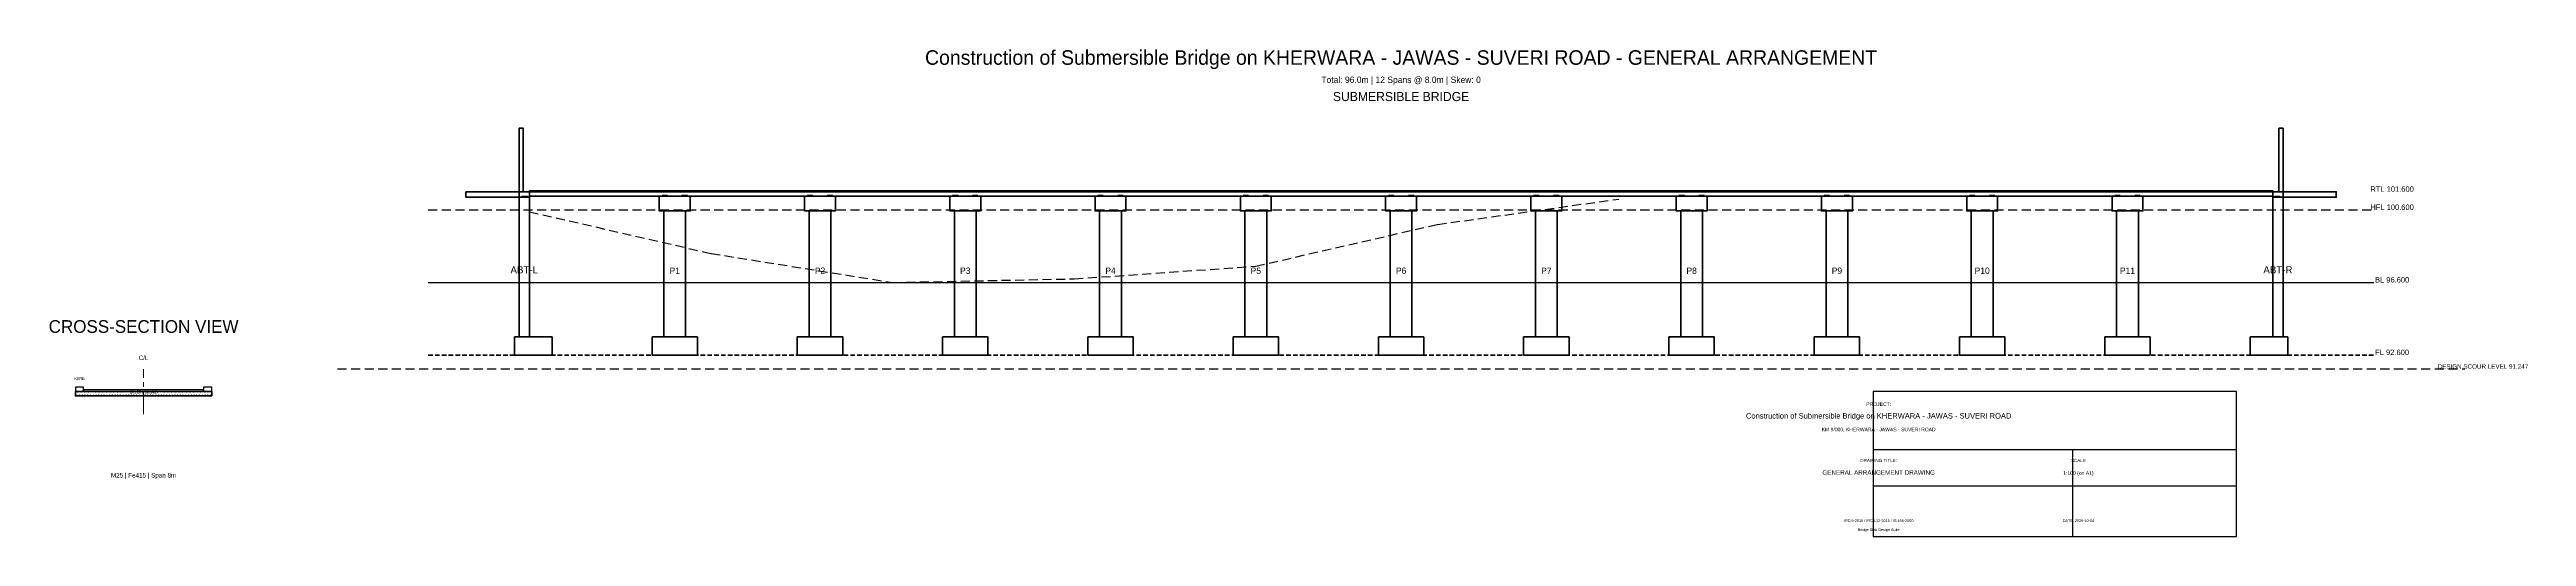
# Model space of a CAD drawing. Header units: metres. Extents: x -26 to 110, y -14 to 129.
# Drawn here: x -26.4 to 110, y 102.6 to 129.4 of the extents above.
import ezdxf
from ezdxf.enums import TextEntityAlignment as Align

# ---------------------------------------------------------------- set-up
doc = ezdxf.new("R2010")
doc.units = ezdxf.units.M
for name, pattern in [('CENTER', [2, 1.25, -0.25, 0.25, -0.25]), ('DASHED', [0.75, 0.5, -0.25]), ('HIDDEN', [0.375, 0.25, -0.125])]:
    doc.linetypes.add(name, pattern=pattern)
for name, color, linetype, lineweight in [('A-GRID', 8, 'CENTER', 15), ('A-TEXT', 7, 'CONTINUOUS', 18), ('A-TITLE', 7, 'CONTINUOUS', 25), ('G-BED', 32, 'CONTINUOUS', 25), ('G-HFL', 150, 'DASHED', 25), ('G-NGL', 30, 'DASHED', 25), ('H-CONC', 253, 'CONTINUOUS', 15), ('S-ABUT', 5, 'CONTINUOUS', 50), ('S-BEARING', 6, 'CONTINUOUS', 30), ('S-DECK', 4, 'CONTINUOUS', 50), ('S-FNDTN', 2, 'HIDDEN', 35), ('S-KERB', 8, 'CONTINUOUS', 25), ('S-PIER', 3, 'CONTINUOUS', 50), ('S-PIERCAP', 3, 'CONTINUOUS', 40), ('X-REBAR', 1, 'CONTINUOUS', 18)]:
    doc.layers.add(name, color=color, linetype=linetype, lineweight=lineweight)

msp = doc.modelspace()

# ---------------------------------------------------------------- hatches: boundary and pattern name
at = {"layer": 'H-CONC'}
h = msp.add_hatch(dxfattribs=at)
h.set_pattern_fill('ANSI31', color=256, scale=0.05, style=0)
h.set_pattern_definition([])
h.paths.add_polyline_path([(0, 121.6), (96, 121.6), (96, 121.35), (0, 121.35)])
h = msp.add_hatch(dxfattribs=at)
h.set_pattern_fill('ANSI31', color=256, scale=0.04, style=0)
h.set_pattern_definition([])
h.paths.add_polyline_path([(7.4, 120.55), (8.6, 120.55), (8.6, 113.6), (7.4, 113.6)])
h = msp.add_hatch(dxfattribs=at)
h.set_pattern_fill('ANSI31', color=256, scale=0.04, style=0)
h.set_pattern_definition([])
h.paths.add_polyline_path([(15.4, 120.55), (16.6, 120.55), (16.6, 113.6), (15.4, 113.6)])
h = msp.add_hatch(dxfattribs=at)
h.set_pattern_fill('ANSI31', color=256, scale=0.04, style=0)
h.set_pattern_definition([])
h.paths.add_polyline_path([(23.4, 120.55), (24.6, 120.55), (24.6, 113.6), (23.4, 113.6)])
h = msp.add_hatch(dxfattribs=at)
h.set_pattern_fill('ANSI31', color=256, scale=0.04, style=0)
h.set_pattern_definition([])
h.paths.add_polyline_path([(31.4, 120.55), (32.6, 120.55), (32.6, 113.6), (31.4, 113.6)])
h = msp.add_hatch(dxfattribs=at)
h.set_pattern_fill('ANSI31', color=256, scale=0.04, style=0)
h.set_pattern_definition([])
h.paths.add_polyline_path([(39.4, 120.55), (40.6, 120.55), (40.6, 113.6), (39.4, 113.6)])
h = msp.add_hatch(dxfattribs=at)
h.set_pattern_fill('ANSI31', color=256, scale=0.04, style=0)
h.set_pattern_definition([])
h.paths.add_polyline_path([(47.4, 120.55), (48.6, 120.55), (48.6, 113.6), (47.4, 113.6)])
h = msp.add_hatch(dxfattribs=at)
h.set_pattern_fill('ANSI31', color=256, scale=0.04, style=0)
h.set_pattern_definition([])
h.paths.add_polyline_path([(55.4, 120.55), (56.6, 120.55), (56.6, 113.6), (55.4, 113.6)])
h = msp.add_hatch(dxfattribs=at)
h.set_pattern_fill('ANSI31', color=256, scale=0.04, style=0)
h.set_pattern_definition([])
h.paths.add_polyline_path([(63.4, 120.55), (64.6, 120.55), (64.6, 113.6), (63.4, 113.6)])
h = msp.add_hatch(dxfattribs=at)
h.set_pattern_fill('ANSI31', color=256, scale=0.04, style=0)
h.set_pattern_definition([])
h.paths.add_polyline_path([(71.4, 120.55), (72.6, 120.55), (72.6, 113.6), (71.4, 113.6)])
h = msp.add_hatch(dxfattribs=at)
h.set_pattern_fill('ANSI31', color=256, scale=0.04, style=0)
h.set_pattern_definition([])
h.paths.add_polyline_path([(79.4, 120.55), (80.6, 120.55), (80.6, 113.6), (79.4, 113.6)])
h = msp.add_hatch(dxfattribs=at)
h.set_pattern_fill('ANSI31', color=256, scale=0.04, style=0)
h.set_pattern_definition([])
h.paths.add_polyline_path([(87.4, 120.55), (88.6, 120.55), (88.6, 113.6), (87.4, 113.6)])
h = msp.add_hatch(dxfattribs=at)
h.set_pattern_fill('ANSI32', color=256, scale=0.08, style=0)
h.set_pattern_definition([])
h.paths.add_polyline_path([(-0.83, 113.6), (1.245, 113.6), (1.245, 112.6), (-0.83, 112.6)])
h = msp.add_hatch(dxfattribs=at)
h.set_pattern_fill('ANSI32', color=256, scale=0.08, style=0)
h.set_pattern_definition([])
h.paths.add_polyline_path([(94.755, 113.6), (96.83, 113.6), (96.83, 112.6), (94.755, 112.6)])
h = msp.add_hatch(dxfattribs=at)
h.set_pattern_fill('ANSI31', color=256, scale=0.03, style=0)
h.set_pattern_definition([])
h.paths.add_polyline_path([(-25, 110.6), (-17.5, 110.6), (-17.5, 110.35), (-25, 110.35)])

# ---------------------------------------------------------------- linework, layer by layer
at = {"layer": 'A-GRID', "linetype": 'CENTER'}
msp.add_line((-21.25, 109.35), (-21.25, 111.825), dxfattribs=at)
at = {"layer": 'A-TITLE', "linetype": 'CONTINUOUS'}
for p, q in [((74, 107.4), (94, 107.4)), ((85, 102.6), (85, 107.4)), ((74, 105.4), (94, 105.4))]:
    msp.add_line(p, q, dxfattribs=at)
msp.add_lwpolyline([(74, 102.6), (94, 102.6), (94, 110.6), (74, 110.6)], close=True, dxfattribs=at)
at = {"layer": 'G-BED', "linetype": 'CONTINUOUS'}
msp.add_line((-5.575, 116.6), (101.575, 116.6), dxfattribs=at)
at = {"layer": 'G-BED', "linetype": 'DASHED'}
msp.add_line((-10.575, 111.847), (106.575, 111.847), dxfattribs=at)
at = {"layer": 'G-HFL', "linetype": 'DASHED'}
msp.add_line((-5.575, 120.6), (101.575, 120.6), dxfattribs=at)
at = {"layer": 'G-NGL', "linetype": 'DASHED'}
msp.add_lwpolyline([(0, 120.5), (10, 118.2), (20, 116.6), (30, 116.8), (40, 117.5), (50, 119.8), (60, 121.2)], dxfattribs=at)
at = {"layer": 'S-ABUT', "linetype": 'CONTINUOUS'}
for points in [[(-0.575, 121.6), (-0.345, 121.6), (-0.345, 125.1), (-0.575, 125.1)], [(96.345, 121.6), (96.575, 121.6), (96.575, 125.1), (96.345, 125.1)], [(-0.575, 121.6), (0, 121.6), (0, 113.6), (-0.575, 113.6)], [(96, 121.6), (96.575, 121.6), (96.575, 113.6), (96, 113.6)]]:
    msp.add_lwpolyline(points, close=True, dxfattribs=at)
at = {"layer": 'S-BEARING', "linetype": 'CONTINUOUS'}
for points in [[(7.3, 121.35), (7.6, 121.35), (7.6, 121.4), (7.3, 121.4)], [(8.4, 121.35), (8.7, 121.35), (8.7, 121.4), (8.4, 121.4)], [(15.3, 121.35), (15.6, 121.35), (15.6, 121.4), (15.3, 121.4)], [(16.4, 121.35), (16.7, 121.35), (16.7, 121.4), (16.4, 121.4)], [(23.3, 121.35), (23.6, 121.35), (23.6, 121.4), (23.3, 121.4)], [(24.4, 121.35), (24.7, 121.35), (24.7, 121.4), (24.4, 121.4)], [(31.3, 121.35), (31.6, 121.35), (31.6, 121.4), (31.3, 121.4)], [(32.4, 121.35), (32.7, 121.35), (32.7, 121.4), (32.4, 121.4)], [(39.3, 121.35), (39.6, 121.35), (39.6, 121.4), (39.3, 121.4)], [(40.4, 121.35), (40.7, 121.35), (40.7, 121.4), (40.4, 121.4)], [(47.3, 121.35), (47.6, 121.35), (47.6, 121.4), (47.3, 121.4)], [(48.4, 121.35), (48.7, 121.35), (48.7, 121.4), (48.4, 121.4)], [(55.3, 121.35), (55.6, 121.35), (55.6, 121.4), (55.3, 121.4)], [(56.4, 121.35), (56.7, 121.35), (56.7, 121.4), (56.4, 121.4)], [(63.3, 121.35), (63.6, 121.35), (63.6, 121.4), (63.3, 121.4)], [(64.4, 121.35), (64.7, 121.35), (64.7, 121.4), (64.4, 121.4)], [(71.3, 121.35), (71.6, 121.35), (71.6, 121.4), (71.3, 121.4)], [(72.4, 121.35), (72.7, 121.35), (72.7, 121.4), (72.4, 121.4)], [(79.3, 121.35), (79.6, 121.35), (79.6, 121.4), (79.3, 121.4)], [(80.4, 121.35), (80.7, 121.35), (80.7, 121.4), (80.4, 121.4)], [(87.3, 121.35), (87.6, 121.35), (87.6, 121.4), (87.3, 121.4)], [(88.4, 121.35), (88.7, 121.35), (88.7, 121.4), (88.4, 121.4)], [(-0.4, 121.35), (-0.1, 121.35), (-0.1, 121.3), (-0.4, 121.3)], [(96.1, 121.35), (96.4, 121.35), (96.4, 121.3), (96.1, 121.3)]]:
    msp.add_lwpolyline(points, close=True, dxfattribs=at)
at = {"layer": 'S-DECK', "linetype": 'CONTINUOUS'}
msp.add_line((0, 121.6), (96, 121.6), dxfattribs=at)
for points in [[(-3.5, 121.6), (0, 121.6), (0, 121.3), (-3.5, 121.3)], [(0, 121.6), (96, 121.6), (96, 121.35), (0, 121.35)], [(96, 121.6), (99.5, 121.6), (99.5, 121.3), (96, 121.3)], [(-25, 110.6), (-17.5, 110.6), (-17.5, 110.35), (-25, 110.35)]]:
    msp.add_lwpolyline(points, close=True, dxfattribs=at)
at = {"layer": 'S-FNDTN', "linetype": 'HIDDEN'}
msp.add_line((-5.575, 112.6), (101.575, 112.6), dxfattribs=at)
at = {"layer": 'S-FNDTN', "linetype": 'CONTINUOUS'}
for points in [[(-0.83, 113.6), (1.245, 113.6), (1.245, 112.6), (-0.83, 112.6)], [(6.75, 113.6), (9.25, 113.6), (9.25, 112.6), (6.75, 112.6)], [(14.75, 113.6), (17.25, 113.6), (17.25, 112.6), (14.75, 112.6)], [(22.75, 113.6), (25.25, 113.6), (25.25, 112.6), (22.75, 112.6)], [(30.75, 113.6), (33.25, 113.6), (33.25, 112.6), (30.75, 112.6)], [(38.75, 113.6), (41.25, 113.6), (41.25, 112.6), (38.75, 112.6)], [(46.75, 113.6), (49.25, 113.6), (49.25, 112.6), (46.75, 112.6)], [(54.75, 113.6), (57.25, 113.6), (57.25, 112.6), (54.75, 112.6)], [(62.75, 113.6), (65.25, 113.6), (65.25, 112.6), (62.75, 112.6)], [(70.75, 113.6), (73.25, 113.6), (73.25, 112.6), (70.75, 112.6)], [(78.75, 113.6), (81.25, 113.6), (81.25, 112.6), (78.75, 112.6)], [(86.75, 113.6), (89.25, 113.6), (89.25, 112.6), (86.75, 112.6)], [(94.755, 113.6), (96.83, 113.6), (96.83, 112.6), (94.755, 112.6)]]:
    msp.add_lwpolyline(points, close=True, dxfattribs=at)
at = {"layer": 'S-KERB', "linetype": 'CONTINUOUS'}
for points in [[(0, 121.675), (96, 121.675), (96, 121.6), (0, 121.6)], [(-25, 110.6), (-24.55, 110.6), (-24.55, 110.825), (-25, 110.825)], [(-24.55, 110.6), (-17.95, 110.6), (-17.95, 110.675), (-24.55, 110.675)], [(-17.95, 110.6), (-17.5, 110.6), (-17.5, 110.825), (-17.95, 110.825)]]:
    msp.add_lwpolyline(points, close=True, dxfattribs=at)
at = {"layer": 'S-PIER', "linetype": 'CONTINUOUS'}
for points in [[(7.4, 120.55), (8.6, 120.55), (8.6, 113.6), (7.4, 113.6)], [(15.4, 120.55), (16.6, 120.55), (16.6, 113.6), (15.4, 113.6)], [(23.4, 120.55), (24.6, 120.55), (24.6, 113.6), (23.4, 113.6)], [(31.4, 120.55), (32.6, 120.55), (32.6, 113.6), (31.4, 113.6)], [(39.4, 120.55), (40.6, 120.55), (40.6, 113.6), (39.4, 113.6)], [(47.4, 120.55), (48.6, 120.55), (48.6, 113.6), (47.4, 113.6)], [(55.4, 120.55), (56.6, 120.55), (56.6, 113.6), (55.4, 113.6)], [(63.4, 120.55), (64.6, 120.55), (64.6, 113.6), (63.4, 113.6)], [(71.4, 120.55), (72.6, 120.55), (72.6, 113.6), (71.4, 113.6)], [(79.4, 120.55), (80.6, 120.55), (80.6, 113.6), (79.4, 113.6)], [(87.4, 120.55), (88.6, 120.55), (88.6, 113.6), (87.4, 113.6)]]:
    msp.add_lwpolyline(points, close=True, dxfattribs=at)
at = {"layer": 'S-PIERCAP', "linetype": 'CONTINUOUS'}
for points in [[(7.15, 121.35), (8.85, 121.35), (8.85, 120.55), (7.15, 120.55)], [(15.15, 121.35), (16.85, 121.35), (16.85, 120.55), (15.15, 120.55)], [(23.15, 121.35), (24.85, 121.35), (24.85, 120.55), (23.15, 120.55)], [(31.15, 121.35), (32.85, 121.35), (32.85, 120.55), (31.15, 120.55)], [(39.15, 121.35), (40.85, 121.35), (40.85, 120.55), (39.15, 120.55)], [(47.15, 121.35), (48.85, 121.35), (48.85, 120.55), (47.15, 120.55)], [(55.15, 121.35), (56.85, 121.35), (56.85, 120.55), (55.15, 120.55)], [(63.15, 121.35), (64.85, 121.35), (64.85, 120.55), (63.15, 120.55)], [(71.15, 121.35), (72.85, 121.35), (72.85, 120.55), (71.15, 120.55)], [(79.15, 121.35), (80.85, 121.35), (80.85, 120.55), (79.15, 120.55)], [(87.15, 121.35), (88.85, 121.35), (88.85, 120.55), (87.15, 120.55)]]:
    msp.add_lwpolyline(points, close=True, dxfattribs=at)
at = {"layer": 'X-REBAR'}
for centre, radius in [((-24.9, 110.56), 0.008), ((-24.7, 110.56), 0.008), ((-24.5, 110.56), 0.008), ((-24.3, 110.56), 0.008), ((-24.1, 110.56), 0.008), ((-23.9, 110.56), 0.008), ((-23.7, 110.56), 0.008), ((-23.5, 110.56), 0.008), ((-23.3, 110.56), 0.008), ((-23.1, 110.56), 0.008), ((-22.9, 110.56), 0.008), ((-22.7, 110.56), 0.008), ((-22.5, 110.56), 0.008), ((-22.3, 110.56), 0.008), ((-22.1, 110.56), 0.008), ((-21.9, 110.56), 0.008), ((-21.7, 110.56), 0.008), ((-21.5, 110.56), 0.008), ((-21.3, 110.56), 0.008), ((-21.1, 110.56), 0.008), ((-20.9, 110.56), 0.008), ((-20.7, 110.56), 0.008), ((-20.5, 110.56), 0.008), ((-20.3, 110.56), 0.008), ((-20.1, 110.56), 0.008), ((-19.9, 110.56), 0.008), ((-19.7, 110.56), 0.008), ((-19.5, 110.56), 0.008), ((-19.3, 110.56), 0.008), ((-19.1, 110.56), 0.008), ((-18.9, 110.56), 0.008), ((-18.7, 110.56), 0.008), ((-18.5, 110.56), 0.008), ((-18.3, 110.56), 0.008), ((-18.1, 110.56), 0.008), ((-17.9, 110.56), 0.008), ((-17.7, 110.56), 0.008), ((-24.925, 110.39), 0.01), ((-24.775, 110.39), 0.01), ((-24.625, 110.39), 0.01), ((-24.475, 110.39), 0.01), ((-24.325, 110.39), 0.01), ((-24.175, 110.39), 0.01), ((-24.025, 110.39), 0.01), ((-23.875, 110.39), 0.01), ((-23.725, 110.39), 0.01), ((-23.575, 110.39), 0.01), ((-23.425, 110.39), 0.01), ((-23.275, 110.39), 0.01), ((-23.125, 110.39), 0.01), ((-22.975, 110.39), 0.01), ((-22.825, 110.39), 0.01), ((-22.675, 110.39), 0.01), ((-22.525, 110.39), 0.01), ((-22.375, 110.39), 0.01), ((-22.225, 110.39), 0.01), ((-22.075, 110.39), 0.01), ((-21.925, 110.39), 0.01), ((-21.775, 110.39), 0.01), ((-21.625, 110.39), 0.01), ((-21.475, 110.39), 0.01), ((-21.325, 110.39), 0.01), ((-21.175, 110.39), 0.01), ((-21.025, 110.39), 0.01), ((-20.875, 110.39), 0.01), ((-20.725, 110.39), 0.01), ((-20.575, 110.39), 0.01), ((-20.425, 110.39), 0.01), ((-20.275, 110.39), 0.01), ((-20.125, 110.39), 0.01), ((-19.975, 110.39), 0.01), ((-19.825, 110.39), 0.01), ((-19.675, 110.39), 0.01), ((-19.525, 110.39), 0.01), ((-19.375, 110.39), 0.01), ((-19.225, 110.39), 0.01), ((-19.075, 110.39), 0.01), ((-18.925, 110.39), 0.01), ((-18.775, 110.39), 0.01), ((-18.625, 110.39), 0.01), ((-18.475, 110.39), 0.01), ((-18.325, 110.39), 0.01), ((-18.175, 110.39), 0.01), ((-18.025, 110.39), 0.01), ((-17.875, 110.39), 0.01), ((-17.725, 110.39), 0.01), ((-17.575, 110.39), 0.01)]:
    msp.add_circle(centre, radius, dxfattribs=at)

# ---------------------------------------------------------------- texts
at = {"layer": 'A-GRID'}
msp.add_text('C/L', height=0.25, dxfattribs=at).set_placement((-21.25, 112.325), align=Align.CENTER)
at = {"layer": 'A-TEXT'}
for s, height, p in [('Construction of Submersible Bridge on KHERWARA - JAWAS - SUVERI ROAD - GENERAL ARRANGEMENT', 0.8, (48, 128.6)), ('Total: 96.0m | 12 Spans @ 8.0m | Skew: 0', 0.35, (48, 127.6)), ('SUBMERSIBLE BRIDGE', 0.5, (48, 126.6)), ('RTL 101.600', 0.3, (102.575, 121.6)), ('ABT-L', 0.4, (-0.287, 117.1)), ('P1', 0.35, (8, 117.075)), ('P2', 0.35, (16, 117.075)), ('P3', 0.35, (24, 117.075)), ('P4', 0.35, (32, 117.075)), ('P5', 0.35, (40, 117.075)), ('P6', 0.35, (48, 117.075)), ('P7', 0.35, (56, 117.075)), ('P8', 0.35, (64, 117.075)), ('P9', 0.35, (72, 117.075)), ('P10', 0.35, (80, 117.075)), ('P11', 0.35, (88, 117.075)), ('ABT-R', 0.4, (96.287, 117.1)), ('CROSS-SECTION VIEW', 0.7, (-21.25, 113.825)), ('FL 92.600', 0.3, (102.575, 112.6)), ('KERB', 0.15, (-24.775, 111.225)), ('DECK SLAB', 0.2, (-21.25, 110.475)), ('M25 | Fe415 | Span 8m', 0.25, (-21.25, 105.85))]:
    msp.add_text(s, height=height, dxfattribs=at).set_placement(p, align=Align.CENTER)
at = {"layer": 'A-TITLE'}
for s, height, p in [('Construction of Submersible Bridge on KHERWARA - JAWAS - SUVERI ROAD', 0.3, (74.3, 109.1)), ('PROJECT:', 0.2, (74.3, 109.8)), ('KM 9/000, KHERWARA - JAWAS - SUVERI ROAD', 0.2, (74.3, 108.4)), ('DRAWING TITLE:', 0.18, (74.3, 106.7)), ('SCALE', 0.18, (85.3, 106.7)), ('GENERAL ARRANGEMENT DRAWING', 0.25, (74.3, 106)), ('1:100 (on A1)', 0.2, (85.3, 106)), ('IRC:6-2016 / IRC:112-2015 / IS:456-2000', 0.15, (74.3, 103.4)), ('Bridge Slab Design Suite', 0.15, (74.3, 102.9)), ('DATE: 2026-10-04', 0.15, (85.3, 103.4))]:
    msp.add_text(s, height=height, dxfattribs=at).set_placement(p, align=Align.CENTER)
at = {"layer": 'G-BED'}
for s, height, p in [('BL 96.600', 0.3, (102.575, 116.6)), ('DESIGN SCOUR LEVEL 91.247', 0.25, (107.575, 111.847))]:
    msp.add_text(s, height=height, dxfattribs=at).set_placement(p, align=Align.CENTER)
at = {"layer": 'G-HFL'}
msp.add_text('HFL 100.600', height=0.3, dxfattribs=at).set_placement((102.575, 120.6), align=Align.CENTER)

doc.saveas('drawing.dxf')
